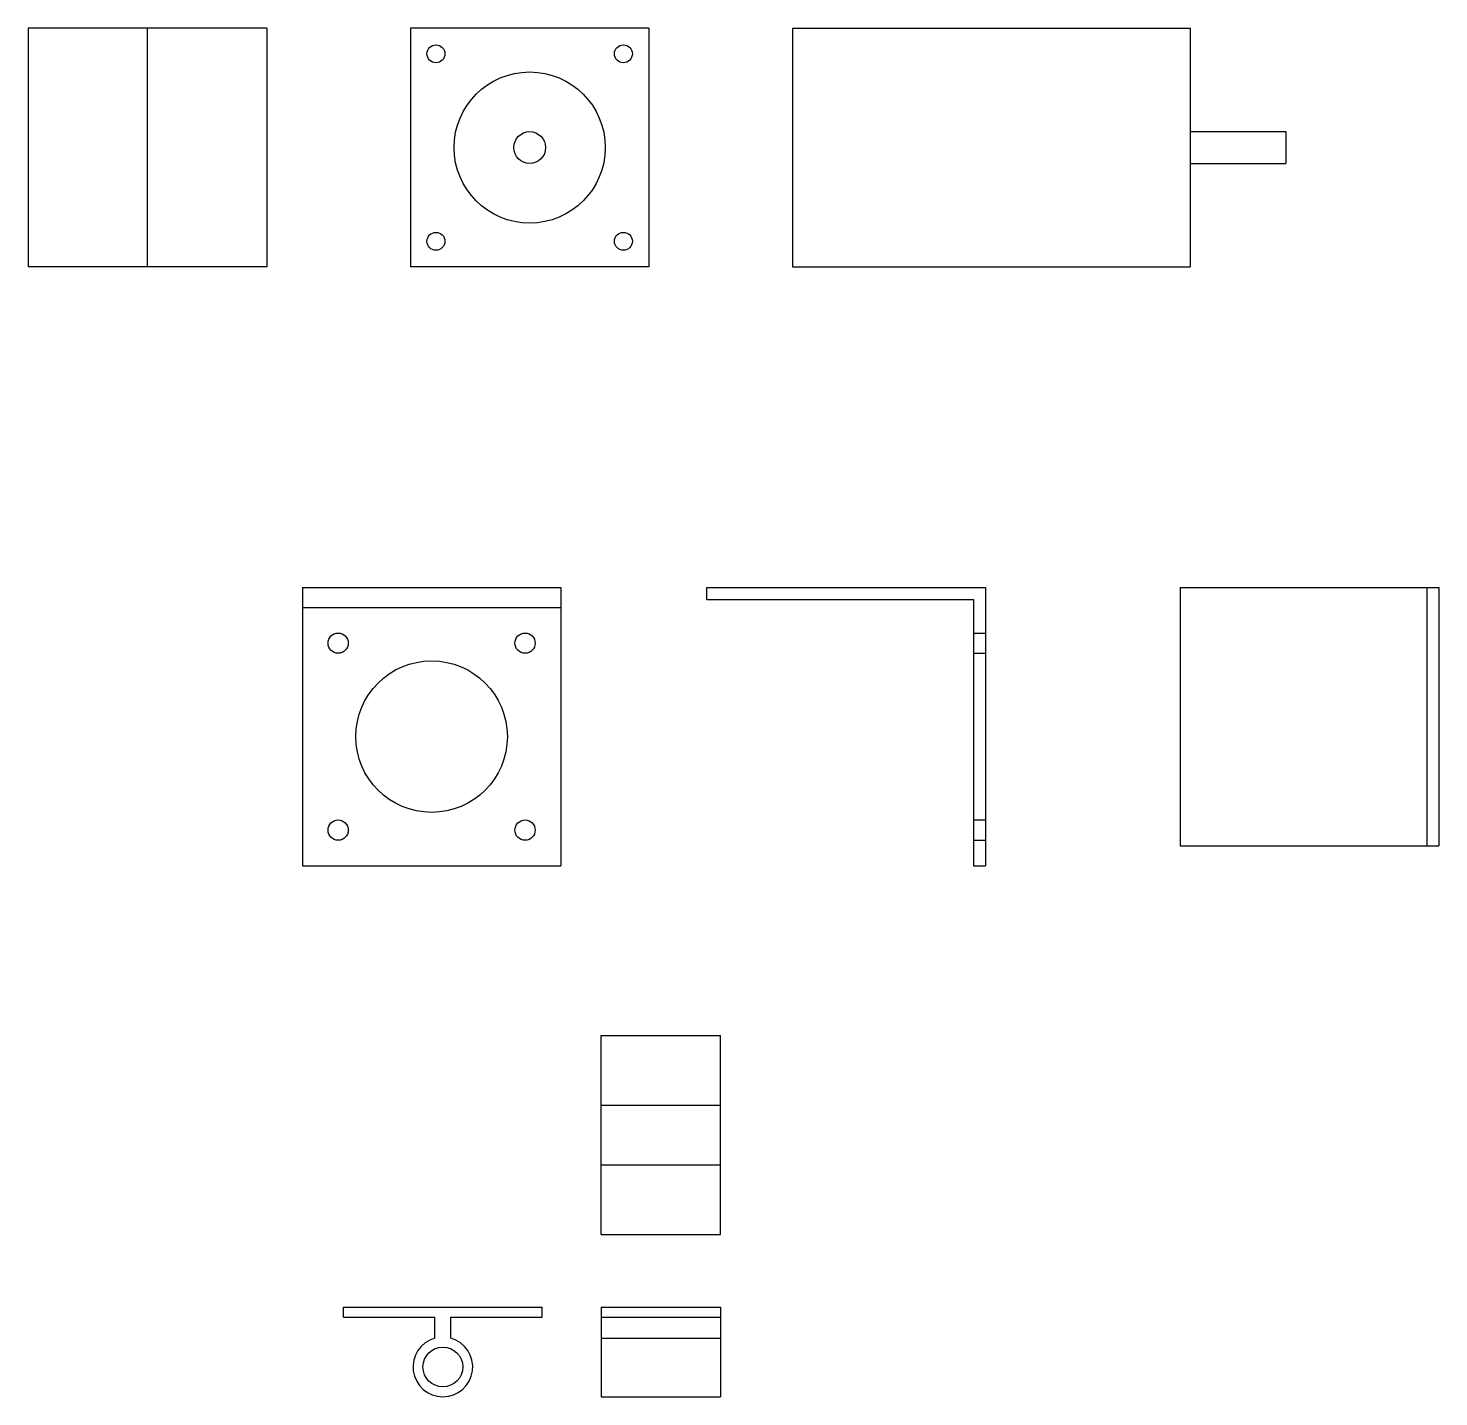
# Model space of a CAD drawing. Header units: millimetres. Extents: x 568 to 6362, y 128 to 4828.
# Drawn here: x 3919.3 to 4274, y 1590.4 to 1934.5 of the extents above; entities that cross this region are included whole.
import ezdxf

# ---------------------------------------------------------------- set-up
doc = ezdxf.new("R2010")
doc.units = ezdxf.units.MM

msp = doc.modelspace()

# ---------------------------------------------------------------- linework, layer by layer
at = {"color": 52}
for p, q in [((3979.275, 1934.467), (3919.275, 1934.467)), ((3919.275, 1934.467), (3919.275, 1874.467)), ((3949.275, 1874.467), (3949.275, 1934.467)), ((3979.275, 1934.467), (3979.275, 1874.467)), ((4075.368, 1934.467), (4015.368, 1934.467)), ((4015.368, 1934.467), (4015.368, 1874.467)), ((4075.368, 1934.467), (4075.368, 1874.467)), ((4111.461, 1934.467), (4111.461, 1874.467)), ((4111.461, 1934.467), (4211.461, 1934.467)), ((4211.461, 1934.467), (4211.461, 1874.467)), ((4211.461, 1908.467), (4235.461, 1908.467)), ((4235.461, 1908.467), (4235.461, 1900.467)), ((4211.461, 1900.467), (4235.461, 1900.467)), ((3979.275, 1874.467), (3919.275, 1874.467)), ((4075.368, 1874.467), (4015.368, 1874.467)), ((4111.461, 1874.467), (4211.461, 1874.467))]:
    msp.add_line(p, q, dxfattribs=at)
at = {"color": 12}
for p, q in [((3988.207, 1793.858), (3988.207, 1723.858)), ((3988.207, 1793.858), (4053.207, 1793.858)), ((4053.207, 1793.858), (4053.207, 1723.858)), ((4089.942, 1793.858), (4159.942, 1793.858)), ((4089.942, 1790.858), (4089.942, 1793.858)), ((4159.942, 1793.858), (4159.942, 1723.858)), ((4208.962, 1793.858), (4273.962, 1793.858)), ((4208.962, 1793.858), (4208.962, 1728.858)), ((4270.962, 1793.858), (4270.962, 1728.858)), ((4273.962, 1793.858), (4273.962, 1728.858)), ((3988.207, 1788.858), (4053.207, 1788.858)), ((4089.942, 1790.858), (4156.942, 1790.858)), ((4156.942, 1790.858), (4156.942, 1723.858)), ((4156.942, 1782.408), (4159.942, 1782.408)), ((4156.942, 1777.308), (4159.942, 1777.308)), ((4156.942, 1735.408), (4159.942, 1735.408)), ((4156.942, 1730.308), (4159.942, 1730.308)), ((4208.962, 1728.858), (4273.962, 1728.858)), ((3988.207, 1723.858), (4053.207, 1723.858)), ((4156.942, 1723.858), (4159.942, 1723.858))]:
    msp.add_line(p, q, dxfattribs=at)
at = {"color": 191}
for p, q in [((4063.345, 1631.207), (4063.345, 1681.207)), ((4063.345, 1681.207), (4093.345, 1681.207)), ((4093.345, 1631.207), (4093.345, 1681.207)), ((4063.345, 1663.707), (4093.345, 1663.707)), ((4063.345, 1648.707), (4093.345, 1648.707)), ((4063.345, 1631.207), (4093.345, 1631.207)), ((3998.542, 1610.378), (3998.542, 1612.878)), ((3998.542, 1612.878), (4048.542, 1612.878)), ((3998.542, 1610.378), (4021.542, 1610.378)), ((4021.542, 1605.106), (4021.542, 1610.378)), ((4025.542, 1605.106), (4025.542, 1610.378)), ((4025.542, 1610.378), (4048.542, 1610.378)), ((4048.542, 1610.378), (4048.542, 1612.878)), ((4063.345, 1612.878), (4093.345, 1612.878)), ((4063.345, 1612.878), (4063.345, 1590.378)), ((4063.345, 1610.378), (4093.345, 1610.378)), ((4093.345, 1612.878), (4093.345, 1590.378)), ((4063.345, 1605.106), (4093.345, 1605.106)), ((4063.345, 1590.378), (4093.345, 1590.378))]:
    msp.add_line(p, q, dxfattribs=at)
at = {"color": 52}
for centre, radius in [((4021.798, 1928.037), 2.25), ((4068.938, 1928.037), 2.25), ((4045.368, 1904.467), 19), ((4045.368, 1904.467), 4), ((4021.798, 1880.897), 2.25), ((4068.938, 1880.897), 2.25)]:
    msp.add_circle(centre, radius, dxfattribs=at)
at = {"color": 12}
for centre, radius in [((3997.207, 1779.858), 2.55), ((4044.207, 1779.858), 2.55), ((4020.707, 1756.358), 19.05), ((3997.207, 1732.858), 2.55), ((4044.207, 1732.858), 2.55)]:
    msp.add_circle(centre, radius, dxfattribs=at)
at = {"color": 191}
msp.add_circle((4023.542, 1597.878), 5, dxfattribs=at)
msp.add_arc((4023.542, 1597.878), 7.5, 105.46601, 74.53399, dxfattribs=at)

doc.saveas('drawing.dxf')
